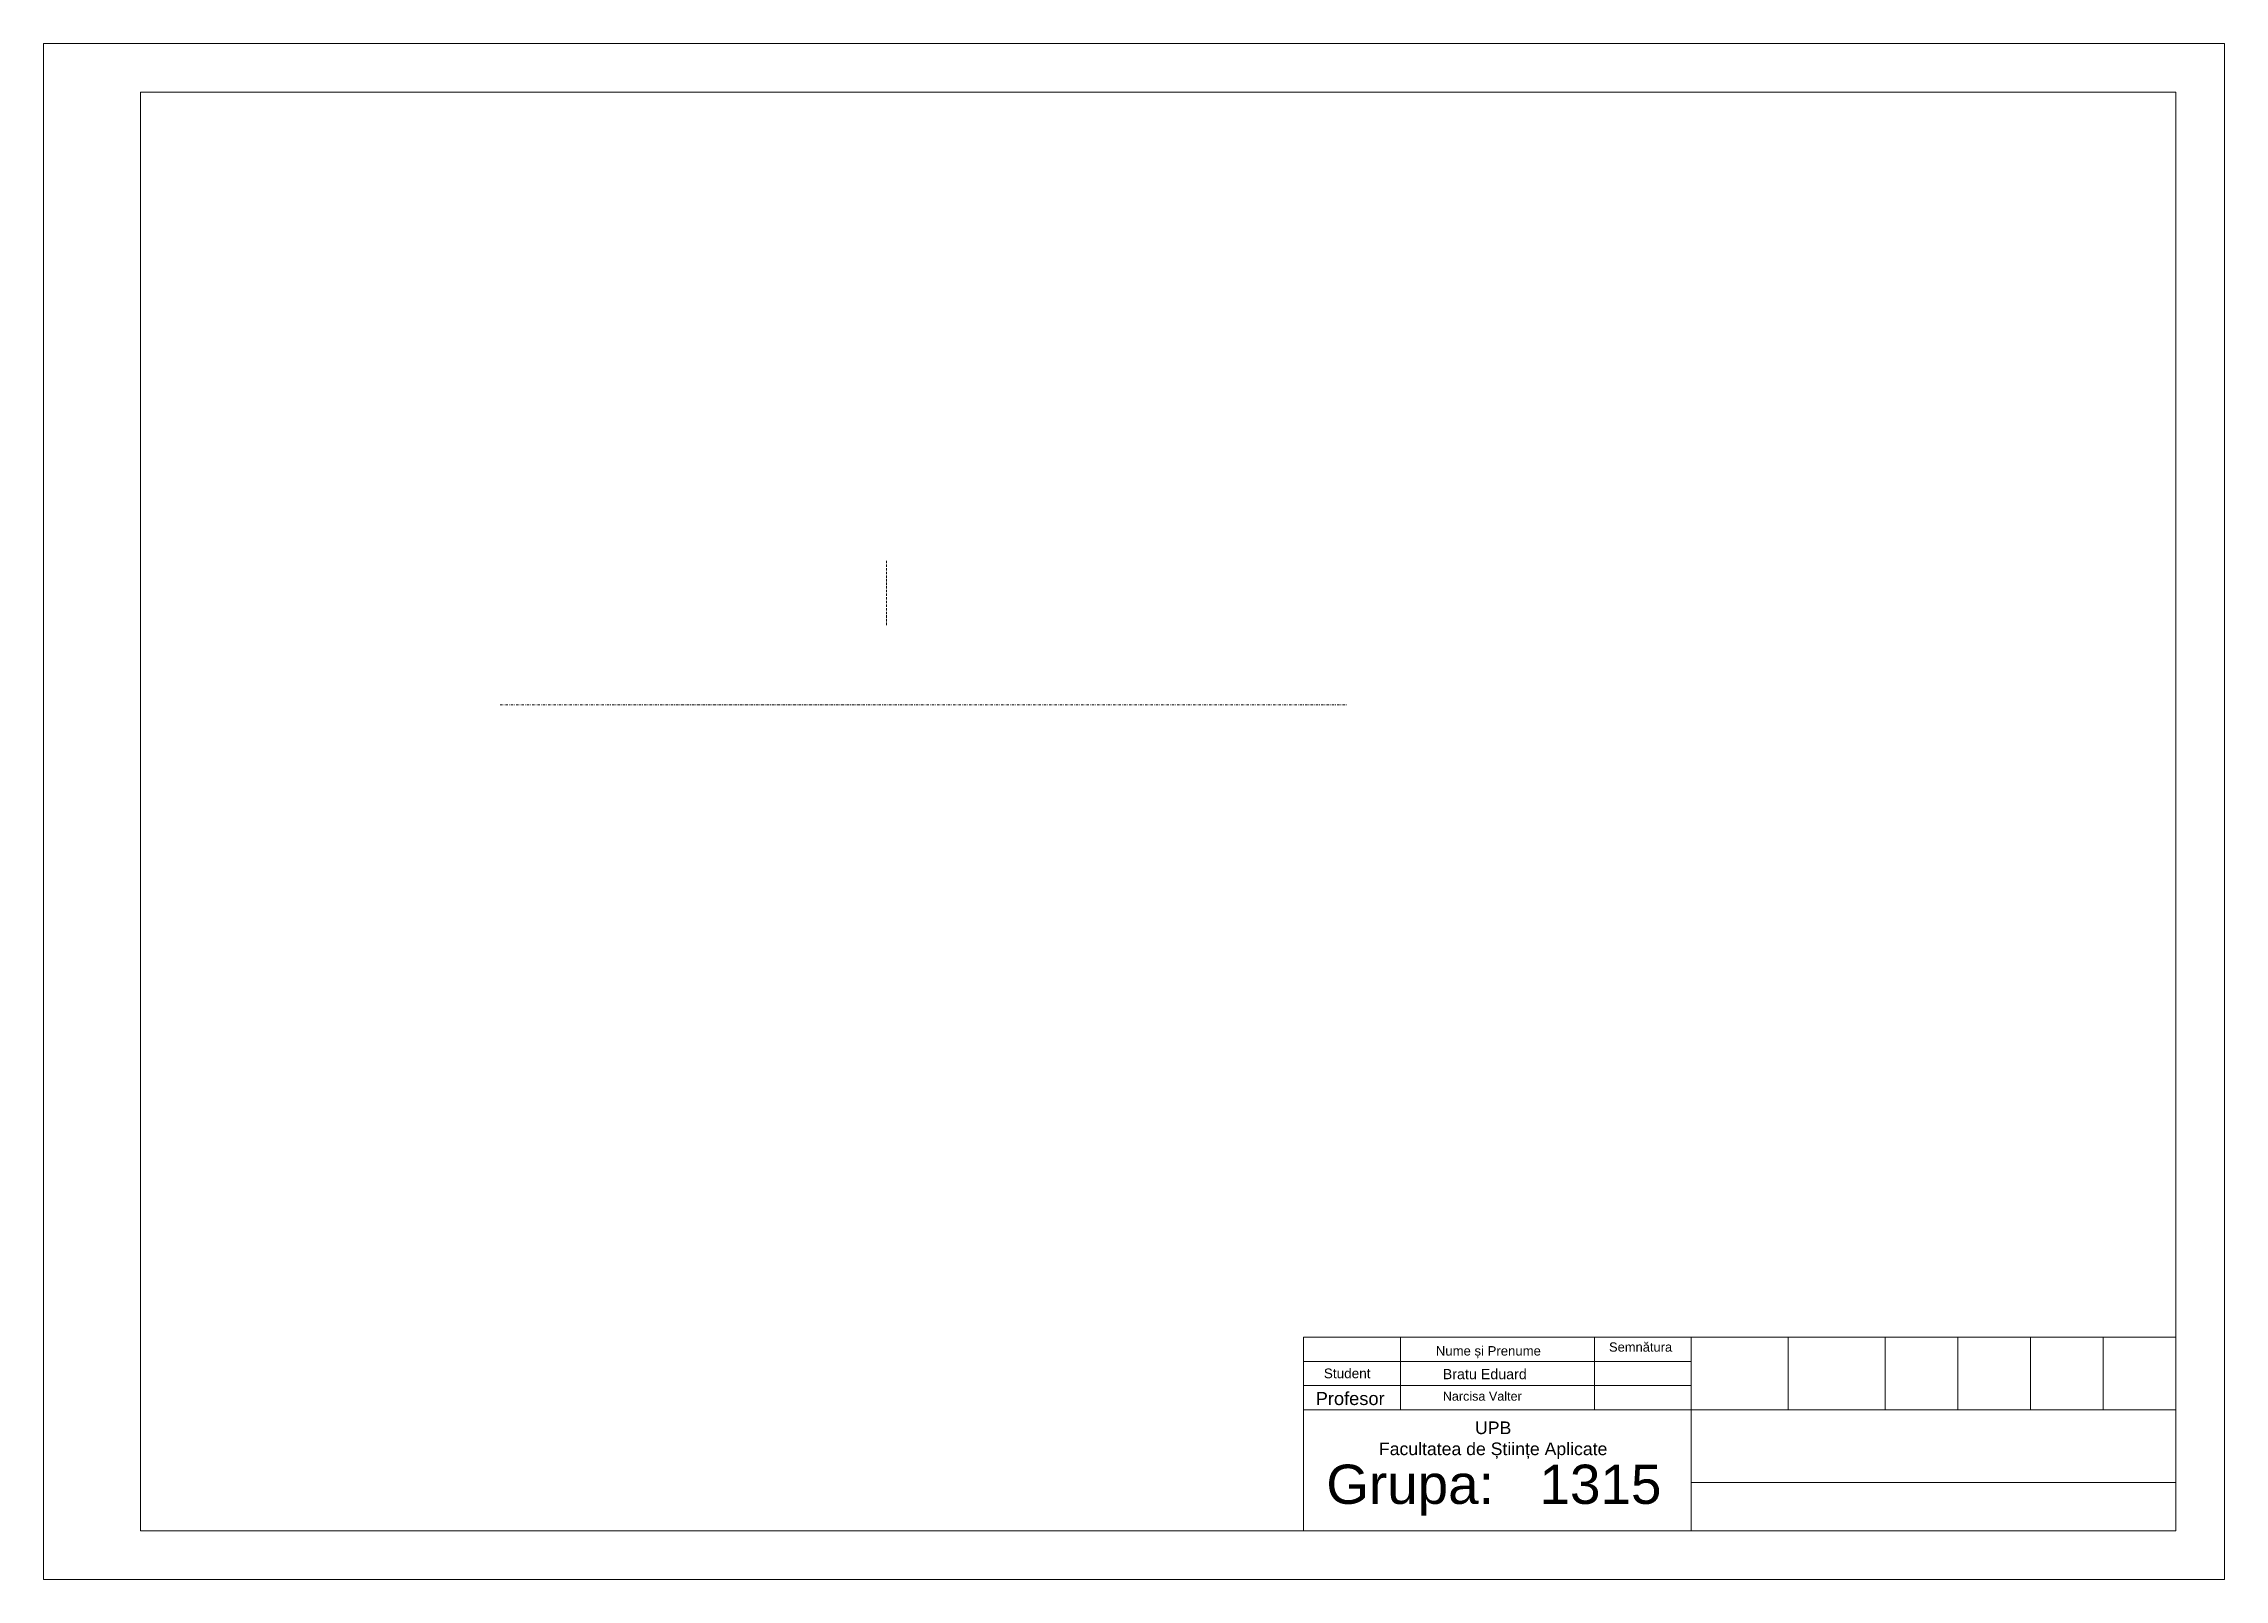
# Model space of a CAD drawing. Header units: inches. Extents: x -20 to 1355, y -11 to 307.
# Drawn here: x 905.3 to 1355.3, y -11.2 to 305.8 of the extents above; entities that cross this region are included whole.
import ezdxf

# ---------------------------------------------------------------- set-up
doc = ezdxf.new("R2010")
doc.units = ezdxf.units.IN
doc.header["$MEASUREMENT"] = 0
doc.linetypes.add('DASHDOT', pattern=[1, 0.5, -0.25, 0, -0.25])
doc.linetypes.add('DASHED', pattern=[0.75, 0.5, -0.25])
doc.layers.get('0').update_dxf_attribs({"lineweight": 15})
doc.layers.add('AXE', color=7, linetype='DASHDOT', lineweight=15)
doc.layers.add('SUBTIRI', color=7, linetype='DASHED', lineweight=20)
doc.styles.get("Standard").update_dxf_attribs({"font": 'arial.ttf', "height": 3})

msp = doc.modelspace()

# ---------------------------------------------------------------- texts
at = {"attachment_point": 1}
for s, width, gutter_width, heights, insert, char_height in [('Nume și Prenume', 506.5253, 9.7, [0], (1192.62, 36.91), 1.9393), ('Semn{\\fArial|b0|i0|c238|p34;ă}tura', 219.0905, 9.53, [1.97], (1228.36, 37.68), 1.9068), ('Student', 13.0298, 1, [4.98], (1169.51, 32.29), 2), ('Bratu Eduard', 631.94, 10.53, [0], (1194.05, 32.19), 2.1065), ('Profesor', 289.2865, 13.48, [0], (1167.83, 27.45), 2.696), ('Narcisa Valter', 242.0727, 9.28, [0], (1194.06, 27.51), 1.857), ('\\pxqc;UPB\\PFacultatea de Științe Aplicate', 2298.9383, 13.03, [52.66], (54.98, 21.36), 2.6055), ('Grupa:   1315', 1257.4114, 40.48, [0], (1170.02, 12.45), 8.0958)]:
    msp.add_mtext_dynamic_manual_height_columns(s, width=width, gutter_width=gutter_width, heights=heights, dxfattribs=dict(at, insert=insert, char_height=char_height))

# ---------------------------------------------------------------- linework, layer by layer
for p, q in [((905.34, -11.23), (905.34, 305.77)), ((905.34, 305.77), (1355.34, 305.77)), ((1355.34, 305.77), (1355.34, -11.23)), ((925.34, -1.23), (925.34, 295.77)), ((925.34, 295.77), (1345.34, 295.77)), ((1345.34, 295.77), (1345.34, -1.23)), ((1165.34, 38.77), (1165.34, -1.23)), ((1345.34, 38.77), (1165.34, 38.77)), ((1185.34, 38.77), (1185.34, 23.77)), ((1225.34, 38.77), (1225.34, 23.77)), ((1245.34, 38.77), (1245.34, -1.23)), ((1265.34, 38.77), (1265.34, 23.77)), ((1285.34, 38.77), (1285.34, 23.77)), ((1300.34, 38.77), (1300.34, 23.77)), ((1315.34, 38.77), (1315.34, 23.77)), ((1330.34, 38.77), (1330.34, 23.77)), ((1245.34, 33.77), (1165.34, 33.77)), ((1245.34, 28.77), (1165.34, 28.77)), ((1345.34, 23.77), (1165.34, 23.77)), ((1345.34, 8.77), (1245.34, 8.77)), ((1345.34, -1.23), (925.34, -1.23)), ((1355.34, -11.23), (905.34, -11.23))]:
    msp.add_line(p, q)
at = {"layer": 'AXE'}
msp.add_line((999.53, 169.26), (1174.41, 169.26), dxfattribs=at)
at = {"layer": 'SUBTIRI'}
msp.add_line((1079.27, 185.76), (1079.27, 199.26), dxfattribs=at)

msp.set_redraw_order([(e.dxf.handle, doc.entitydb.next_handle()) for e in msp.query("TEXT MTEXT ATTDEF DIMENSION ARC_DIMENSION")])  # texts and dimensions are drawn at this point

doc.saveas('drawing.dxf')
